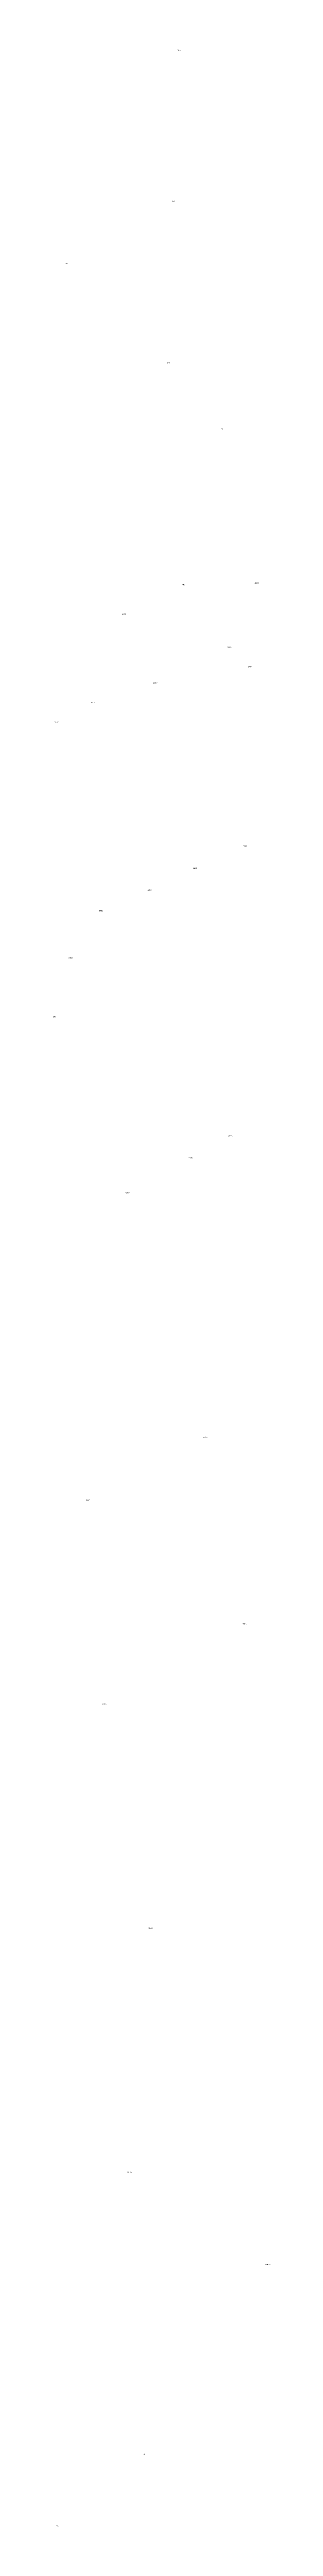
# Model space of a CAD drawing. Extents: x 212852 to 217021, y 173663 to 176722.
# Drawn here: x 215144 to 215232, y 173757 to 174763 of the extents above; entities that cross this region are included whole.
import ezdxf
from ezdxf.enums import TextEntityAlignment as Align

# ---------------------------------------------------------------- set-up
doc = ezdxf.new("R2010")
doc.units = 0
doc.header["$MEASUREMENT"] = 0
doc.layers.add('ADN', color=253, linetype='CONTINUOUS')

msp = doc.modelspace()

# ---------------------------------------------------------------- texts
at = {"layer": 'ADN'}
for s, p in [('145B', (215194.8, 174762.4)), ('144', (215192.5, 174701.2)), ('143', (215149.1, 174675.8)), ('124', (215190.4, 174635.5)), ('125', (215212.1, 174608.6)), ('129D', (215196.4, 174545.4)), ('129G', (215226.3, 174546.1)), ('130G', (215172.6, 174533.4)), ('129E', (215215.3, 174520)), ('134M', (215185.3, 174505.5)), ('129F', (215223.4, 174512.1)), ('135F', (215160, 174497.6)), ('136A', (215145.3, 174489.6)), ('250F', (215221.6, 174439.3)), ('249D', (215201.4, 174430.3)), ('249C', (215183, 174421.5)), ('249B', (215163.2, 174413.1)), ('245G', (215151, 174394)), ('245F', (215144.6, 174370.1)), ('253B', (215199.5, 174312.8)), ('252B', (215215.6, 174321.6)), ('254D', (215173.9, 174298.6)), ('271B', (215205.5, 174199.3)), ('264F', (215157.9, 174173.7)), ('269A', (215221.3, 174123.6)), ('268C', (215164.6, 174091)), ('1023', (215183.3, 174000)), ('1014B', (215174.8, 173901)), ('1011B', (215230.8, 173863.5)), ('941', (215180.8, 173786.5)), ('940', (215145.9, 173757.4))]:
    msp.add_text(s, height=0.5, dxfattribs=at).set_placement(p, align=Align.MIDDLE_CENTER)

doc.saveas('drawing.dxf')
